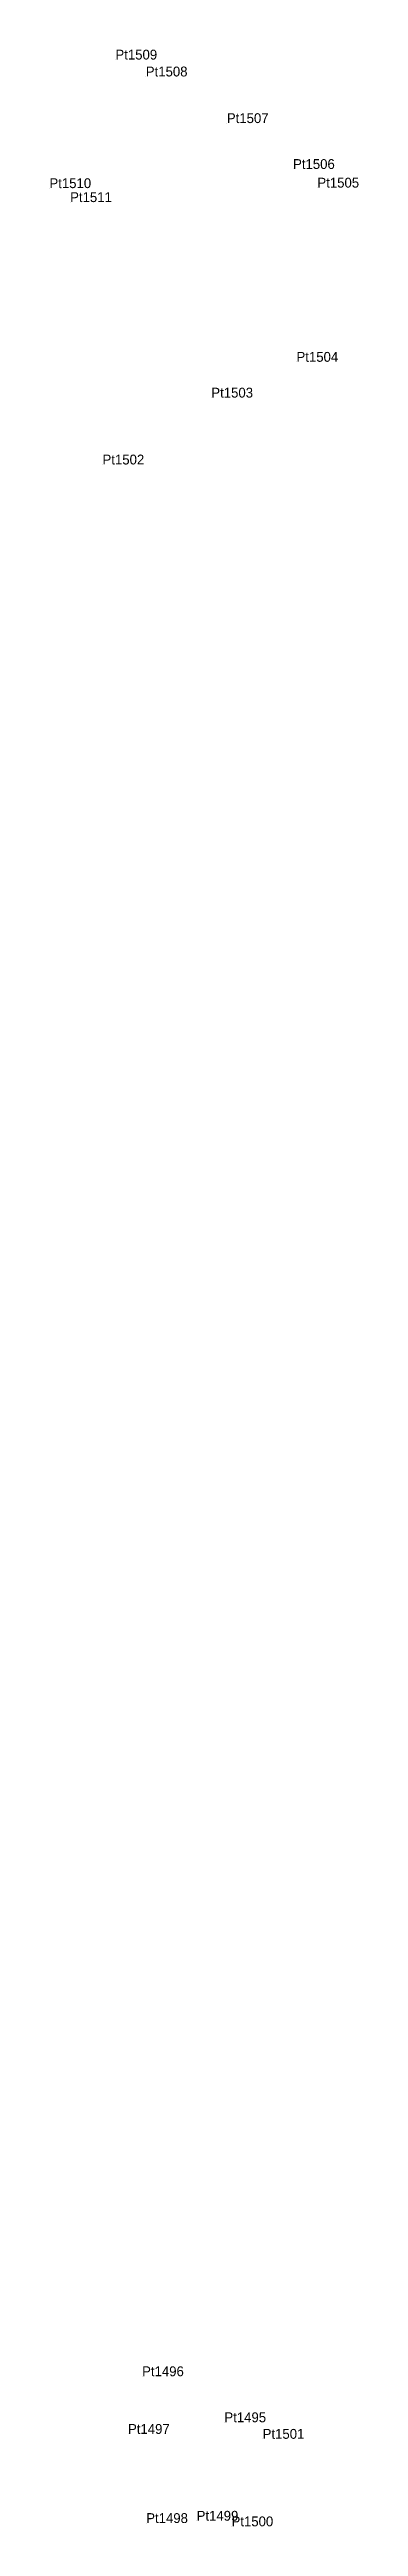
# Model space of a CAD drawing. Extents: x 0 to 667379, y 0 to 1854856.
# Drawn here: x 552832.5 to 552889, y 1836136.7 to 1836588.6 of the extents above; entities that cross this region are included whole.
import ezdxf

# ---------------------------------------------------------------- set-up
doc = ezdxf.new("R2010")
doc.units = 0
doc.layers.add('Level 12', color=7, linetype='Continuous')
doc.layers.add('Level 7', color=7, linetype='Continuous')

msp = doc.modelspace()

# ---------------------------------------------------------------- texts
at = {"layer": 'Level 12'}
for s, p in [('Pt1509', (552844.538, 1836586.801)), ('Pt1508', (552850.09, 1836583.717)), ('Pt1507', (552864.917, 1836575.21)), ('Pt1506', (552877.023, 1836566.834)), ('Pt1510', (552832.465, 1836563.343)), ('Pt1505', (552881.473, 1836563.437)), ('Pt1511', (552836.253, 1836560.794)), ('Pt1504', (552877.65, 1836531.652)), ('Pt1503', (552862.072, 1836525.121)), ('Pt1502', (552842.175, 1836512.917)), ('Pt1496', (552849.416, 1836164.088)), ('Pt1495', (552864.463, 1836155.695)), ('Pt1497', (552846.836, 1836153.569)), ('Pt1501', (552871.457, 1836152.67)), ('Pt1498', (552850.166, 1836137.304)), ('Pt1499', (552859.386, 1836137.728)), ('Pt1500', (552865.769, 1836136.703))]:
    msp.add_text(s, height=1.8, dxfattribs=at).set_placement(p)

# ---------------------------------------------------------------- linework, layer by layer
at = {"layer": 'Level 7'}
for p, q in [((552844.538, 1836586.801), (552844.538, 1836586.801)), ((552850.09, 1836583.717), (552850.09, 1836583.717)), ((552864.917, 1836575.21), (552864.917, 1836575.21)), ((552877.023, 1836566.834), (552877.023, 1836566.834)), ((552832.465, 1836563.343), (552832.465, 1836563.343)), ((552836.253, 1836560.794), (552836.253, 1836560.794)), ((552881.473, 1836563.437), (552881.473, 1836563.437)), ((552877.65, 1836531.652), (552877.65, 1836531.652)), ((552862.072, 1836525.121), (552862.072, 1836525.121)), ((552842.175, 1836512.917), (552842.175, 1836512.917)), ((552849.416, 1836164.088), (552849.416, 1836164.088)), ((552846.836, 1836153.569), (552846.836, 1836153.569)), ((552864.463, 1836155.695), (552864.463, 1836155.695)), ((552871.457, 1836152.67), (552871.457, 1836152.67)), ((552850.166, 1836137.304), (552850.166, 1836137.304)), ((552859.386, 1836137.728), (552859.386, 1836137.728)), ((552865.769, 1836136.703), (552865.769, 1836136.703))]:
    msp.add_line(p, q, dxfattribs=at)

msp.set_redraw_order([(e.dxf.handle, doc.entitydb.next_handle()) for e in msp.query("TEXT MTEXT ATTDEF DIMENSION ARC_DIMENSION")])  # texts and dimensions are drawn at this point

doc.saveas('drawing.dxf')
